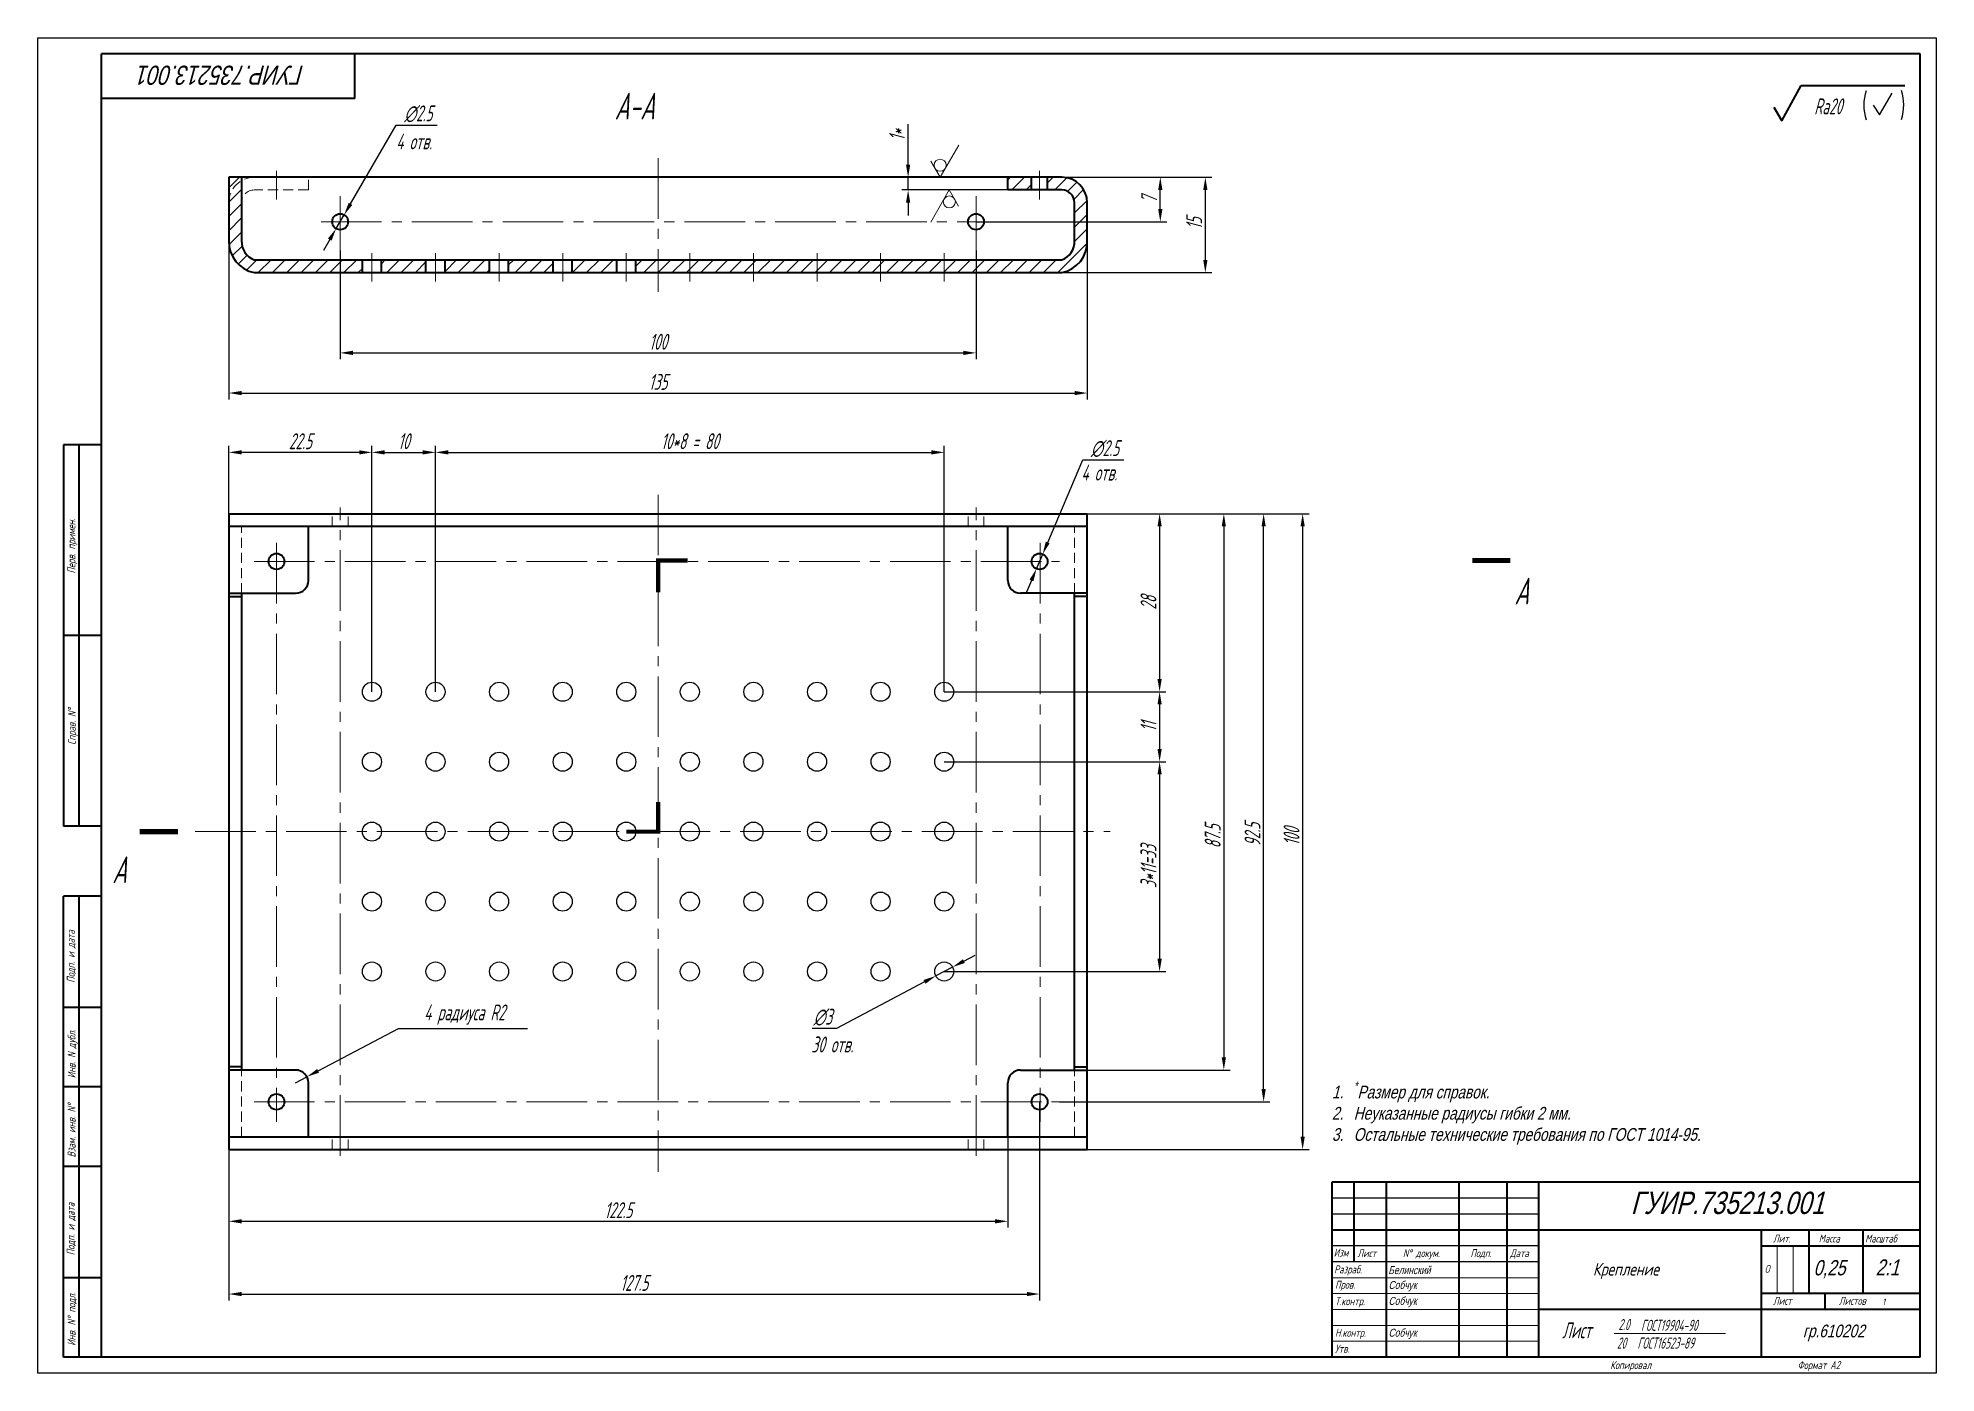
# Model space of a CAD drawing. Header units: millimetres. Extents: x 4478846 to 4492776, y 3796523 to 3799112.
# Drawn here: x 4490156 to 4490753, y 3796523 to 3796943 of the extents above; entities that cross this region are included whole.
import ezdxf

# ---------------------------------------------------------------- set-up
doc = ezdxf.new("R2010")
doc.units = ezdxf.units.MM
doc.linetypes.add('CENTER2', pattern=[28.575, 19.05, -3.175, 3.175, -3.175])
doc.linetypes.add('HIDDEN2', pattern=[4.7625, 3.175, -1.5875])
doc.layers.get('0').update_dxf_attribs({"lineweight": 25})
doc.layers.get('Defpoints').update_dxf_attribs({"color": 5})
for name, color, linetype, lineweight in [('1', 1, 'Continuous', 40), ('2', 3, 'CENTER2', 20), ('3', 2, 'HIDDEN2', 20), ('dim', 7, 'Continuous', 20), ('Основная', 7, 'Continuous', 40), ('тонкая', 7, 'Continuous', 13)]:
    doc.layers.add(name, color=color, linetype=linetype, lineweight=lineweight)
for name, color, linetype in [('KONTUR', 7, 'Continuous'), ('MultiLayer', 9, 'Continuous'), ('Title', 7, 'Continuous'), ('Текст', 4, 'Continuous')]:
    doc.layers.add(name, color=color, linetype=linetype)
doc.styles.add('35', font='gostw.shx', dxfattribs={"width": 0.65, "oblique": 15, "height": 3.5})
doc.styles.add('5', font='gostw.shx', dxfattribs={"width": 0.75, "oblique": 15, "height": 5})
doc.styles.add('7', font='gostw.shx', dxfattribs={"width": 0.75, "oblique": 15, "height": 7})
doc.styles.add('ESKD', font='standarteskd.shx', dxfattribs={"width": 0.8, "oblique": 15})
doc.styles.add('SAS5', font='gostw.shx', dxfattribs={"width": 0.75, "oblique": 15, "height": 5})
doc.styles.add('стиль1', font='romans.shx', dxfattribs={"width": 0.75, "oblique": 15, "height": 3.5})
doc.dimstyles.new('BUT$0', dxfattribs={"dimtxt": 3.5, "dimasz": 4, "dimexe": 2, "dimexo": 0, "dimgap": 1, "dimtad": 1, "dimdec": 4, "dimzin": 9, "dimdsep": 46, "dimtxsty": '35', "dimcen": 0, "dimclrd": 256, "dimclre": 256, "dimclrt": 256, "dimadec": 0, "dimazin": 0, "dimtfac": 0.7, "dimtdec": 4, "dimtmove": 0, "dimatfit": 0, "dimfxl": 1, "dimtolj": 1, "dimtzin": 9, "dimarcsym": 0})
doc.dimstyles.new('BUT$3', dxfattribs={"dimtxt": 3.5, "dimasz": 4, "dimexe": 2, "dimexo": 0, "dimgap": 1, "dimtad": 1, "dimtoh": 1, "dimdec": 4, "dimzin": 9, "dimdsep": 46, "dimtxsty": '35', "dimcen": 0, "dimclrd": 256, "dimclre": 256, "dimclrt": 256, "dimadec": 0, "dimazin": 0, "dimtfac": 0.7, "dimtdec": 4, "dimtmove": 0, "dimatfit": 0, "dimfxl": 1, "dimtolj": 1, "dimtzin": 9, "dimarcsym": 0})
doc.dimstyles.new('BUT$4', dxfattribs={"dimtxt": 3.5, "dimasz": 4, "dimexe": 2, "dimexo": 0, "dimgap": 1, "dimtad": 1, "dimtih": 1, "dimtoh": 1, "dimdec": 4, "dimzin": 9, "dimdsep": 46, "dimtxsty": '35', "dimcen": 0, "dimclrd": 256, "dimclre": 256, "dimclrt": 256, "dimadec": 0, "dimazin": 0, "dimtfac": 0.7, "dimtdec": 4, "dimtmove": 0, "dimatfit": 3, "dimfxl": 1, "dimtolj": 1, "dimtzin": 9, "dimarcsym": 0})

msp = doc.modelspace()

# ---------------------------------------------------------------- texts
at = {"style": '5', "oblique": 15, "width": 0.75}
for s, p in [('4 отв.', (4490268.42228, 3796907.81706)), ('4 отв.', (4490483.91846, 3796803.6342)), ('30 отв.', (4490398.99413, 3796623.73054))]:
    msp.add_text(s, height=5, dxfattribs=at).set_placement(p)
at = {"insert": (4490718.80077, 3796921.35213), "char_height": 5, "attachment_point": 5, "style": '5'}
msp.add_mtext('Ra20', dxfattribs=at)
at = {"attachment_point": 1, "style": 'ESKD'}
for s, width, insert, char_height in [('Белинский', 29.917041, (4490580.46785, 3796556.49927), 2.5), ('0,25\\P ', 101.2474268, (4490714.23053, 3796558.40557), 4.8), ('2:1 ', 101.2474268, (4490733.73963, 3796558.61845), 5), ('Собчук', 29.917041, (4490580.53574, 3796551.81776), 2.5), ('Собчук', 29.917041, (4490580.53574, 3796546.81776), 2.5), ('гр.610202', 28.8781576, (4490710.86464, 3796538.10714), 4), ('Собчук', 29.917041, (4490580.53574, 3796536.81776), 2.5)]:
    msp.add_mtext_dynamic_manual_height_columns(s, width=width, gutter_width=20, heights=[0], dxfattribs=dict(at, insert=insert, char_height=char_height))
at = {"layer": '1', "style": '7', "oblique": 15, "width": 0.75}
for s, p in [('A-A', (4490337.12832, 3796917.23042)), ('А', (4490620.12426, 3796764.66357)), ('А', (4490179.11228, 3796677.00209))]:
    msp.add_text(s, height=8.4, dxfattribs=at).set_placement(p)
at = {"layer": 'MultiLayer', "lineweight": -2, "insert": (4490558.74925, 3796614.61798), "char_height": 4, "attachment_point": 1, "style": 'ESKD'}
msp.add_mtext_dynamic_manual_height_columns('\\A1;\\pxi-1.7082,l2.7082,t2.7082;1.^I{\\H0.7x;\\S*^ ;}Размер для справок.\\P2.^IНеуказанные радиусы гибки 2 мм.\\P{\\A0;3.^IОстальные технические требования по ГОСТ 1014-95.}', width=187.5961338, gutter_width=50, heights=[52], dxfattribs=at)
at = {"layer": 'Title', "insert": (4490213.48278, 3796931.18419), "char_height": 6, "attachment_point": 5, "rotation": 180, "style": 'ESKD'}
msp.add_mtext_dynamic_manual_height_columns('\\pxt14;ГУИР.735213.001 ', width=101.2474268, gutter_width=20, heights=[0], dxfattribs=at)
at = {"layer": 'Title', "insert": (4490687.15829, 3796576.36668), "char_height": 7, "attachment_point": 5, "style": 'ESKD'}
msp.add_mtext_dynamic_manual_height_columns('ГУИР.735213.001 ', width=101.2474268, gutter_width=20, heights=[0], dxfattribs=at)
at = {"layer": 'Текст', "style": 'стиль1', "oblique": 15, "width": 0.75}
for s, p in [('Перв. примен.', (4490167.50216, 3796774.38578)), ('Справ. N%%d', (4490167.65723, 3796720.5007)), ('Подп. и дата', (4490167.32301, 3796645.64366)), ('Инв. N дубл.', (4490167.56764, 3796615.61877)), ('Взам. инв. N%%d', (4490167.56764, 3796590.6915)), ('Подп. и дата', (4490167.27279, 3796559.90693)), ('Инв. N%%d подл.', (4490167.56764, 3796531.44071))]:
    msp.add_text(s, height=2.5, rotation=90, dxfattribs=at).set_placement(p)
for s, height, p in [('Изм', 2.5, (4490563.29437, 3796559.4854)), ('Лист', 2.5, (4490570.77014, 3796559.33509)), ('N%%d докум. ', 2.5, (4490585.05381, 3796559.33509)), ('Подп.', 2.5, (4490606.30631, 3796559.33509)), ('Дата', 2.5, (4490618.75742, 3796559.33509)), ('Лит.', 2.5, (4490701.46722, 3796563.93847)), ('Масса', 2.5, (4490715.84172, 3796563.93847)), ('Масштаб', 2.5, (4490730.43393, 3796563.93847)), ('Разраб.', 2.5, (4490563.41054, 3796554.23446)), ('Крепление', 4, (4490644.83737, 3796553.54282)), ('Пров.', 2.5, (4490563.71144, 3796549.40235)), ('Т.контр.', 2.5, (4490563.71144, 3796544.20744)), ('Лист', 2.5, (4490701.46722, 3796544.32459)), ('Листов', 2.5, (4490722.19163, 3796544.32459)), ('1', 2, (4490735.83969, 3796544.28902)), ('Н.контр.', 2.5, (4490563.71144, 3796534.28522)), ('Утв.', 2.5, (4490563.71144, 3796529.2656)), ('Копировал', 2.5, (4490650.28478, 3796524.12328)), ('Формат А2', 2.5, (4490709.21335, 3796524.12328))]:
    msp.add_text(s, height=height, dxfattribs=at).set_placement(p)
at = {"layer": 'Текст', "color": 7, "style": 'стиль1', "oblique": 15, "width": 0.75}
msp.add_text('О', height=2.5, dxfattribs=at).set_placement((4490698.87215, 3796554.39629))

# ---------------------------------------------------------------- blocks, each defined once
blk = doc.blocks.new('*D229')
at = {"layer": 'Defpoints', "color": 0, "transparency": 16777216}
for p in [(4490477.79, 3796899.05), (4490477.79, 3796869.05), (4490522.92, 3796869.05)]:
    blk.add_point(p, dxfattribs=at)
at = {"layer": 'dim', "lineweight": -2, "transparency": 16777216}
for p, q in [((4490477.79, 3796899.05), (4490524.92, 3796899.05)), ((4490522.92, 3796895.05), (4490522.92, 3796873.05)), ((4490477.79, 3796869.05), (4490524.92, 3796869.05))]:
    blk.add_line(p, q, dxfattribs=at)
at = {"layer": 'dim', "transparency": 16777216}
for points in [[(4490522.26, 3796895.05), (4490523.59, 3796895.05), (4490522.92, 3796899.05)], [(4490522.26, 3796873.05), (4490523.59, 3796873.05), (4490522.92, 3796869.05)]]:
    blk.add_solid(points, dxfattribs=at)
at = {"layer": 'dim', "transparency": 16777216, "insert": (4490519.42, 3796884.55), "char_height": 5, "attachment_point": 5, "rotation": 90, "style": '5'}
blk.add_mtext('\\A1;15', dxfattribs=at)
blk = doc.blocks.new('*D230')
at = {"layer": 'Defpoints', "color": 0, "transparency": 16777216}
for p in [(4490215.79, 3796879.05), (4490485.79, 3796879.05), (4490485.79, 3796831.17)]:
    blk.add_point(p, dxfattribs=at)
at = {"layer": 'dim', "lineweight": -2, "transparency": 16777216}
for p, q in [((4490215.79, 3796879.05), (4490215.79, 3796829.17)), ((4490485.79, 3796879.05), (4490485.79, 3796829.17)), ((4490219.79, 3796831.17), (4490481.79, 3796831.17))]:
    blk.add_line(p, q, dxfattribs=at)
at = {"layer": 'dim', "transparency": 16777216}
for points in [[(4490219.79, 3796831.83), (4490219.79, 3796830.5), (4490215.79, 3796831.17)], [(4490481.79, 3796831.83), (4490481.79, 3796830.5), (4490485.79, 3796831.17)]]:
    blk.add_solid(points, dxfattribs=at)
at = {"layer": 'dim', "transparency": 16777216, "insert": (4490350.79, 3796834.67), "char_height": 5, "attachment_point": 5, "style": '5'}
blk.add_mtext('\\A1;135', dxfattribs=at)
blk = doc.blocks.new('*D231')
at = {"layer": 'Defpoints', "color": 0, "transparency": 16777216}
for p in [(4490250.79, 3796876.05), (4490450.79, 3796876.05), (4490450.79, 3796843.8)]:
    blk.add_point(p, dxfattribs=at)
at = {"layer": 'dim', "lineweight": -2, "transparency": 16777216}
for p, q in [((4490250.79, 3796876.05), (4490250.79, 3796841.8)), ((4490450.79, 3796876.05), (4490450.79, 3796841.8)), ((4490254.79, 3796843.8), (4490446.79, 3796843.8))]:
    blk.add_line(p, q, dxfattribs=at)
at = {"layer": 'dim', "transparency": 16777216}
for points in [[(4490254.79, 3796844.47), (4490254.79, 3796843.13), (4490250.79, 3796843.8)], [(4490446.79, 3796844.47), (4490446.79, 3796843.13), (4490450.79, 3796843.8)]]:
    blk.add_solid(points, dxfattribs=at)
at = {"layer": 'dim', "transparency": 16777216, "insert": (4490350.79, 3796847.3), "char_height": 5, "attachment_point": 5, "style": '5'}
blk.add_mtext('\\A1;100', dxfattribs=at)
blk = doc.blocks.new('*D232')
at = {"layer": 'Defpoints', "color": 0, "transparency": 16777216}
for p in [(4490485.79, 3796899.05), (4490508.76, 3796899.05), (4490450.79, 3796885.05)]:
    blk.add_point(p, dxfattribs=at)
at = {"layer": 'dim', "lineweight": -2, "transparency": 16777216}
for p, q in [((4490485.79, 3796899.05), (4490510.76, 3796899.05)), ((4490508.76, 3796889.05), (4490508.76, 3796895.05)), ((4490450.79, 3796885.05), (4490510.76, 3796885.05))]:
    blk.add_line(p, q, dxfattribs=at)
at = {"layer": 'dim', "transparency": 16777216}
for points in [[(4490508.09, 3796895.05), (4490509.43, 3796895.05), (4490508.76, 3796899.05)], [(4490508.09, 3796889.05), (4490509.43, 3796889.05), (4490508.76, 3796885.05)]]:
    blk.add_solid(points, dxfattribs=at)
at = {"layer": 'dim', "transparency": 16777216, "insert": (4490505.26, 3796892.05), "char_height": 5, "attachment_point": 5, "rotation": 90, "style": '5'}
blk.add_mtext('\\A1;7', dxfattribs=at)
blk = doc.blocks.new('*D233')
at = {"layer": 'Defpoints', "color": 0, "transparency": 16777216}
for p in [(4490485.79, 3796793.19), (4490541.26, 3796793.19), (4490477.07, 3796608.19)]:
    blk.add_point(p, dxfattribs=at)
at = {"layer": 'dim', "lineweight": -2, "transparency": 16777216}
for p, q in [((4490485.79, 3796793.19), (4490543.26, 3796793.19)), ((4490541.26, 3796612.19), (4490541.26, 3796789.19)), ((4490477.07, 3796608.19), (4490543.26, 3796608.19))]:
    blk.add_line(p, q, dxfattribs=at)
at = {"layer": 'dim', "transparency": 16777216}
for points in [[(4490540.59, 3796789.19), (4490541.93, 3796789.19), (4490541.26, 3796793.19)], [(4490540.59, 3796612.19), (4490541.93, 3796612.19), (4490541.26, 3796608.19)]]:
    blk.add_solid(points, dxfattribs=at)
at = {"layer": 'dim', "transparency": 16777216, "insert": (4490537.76, 3796692.26), "char_height": 5, "attachment_point": 5, "rotation": 90, "style": '5'}
blk.add_mtext('\\A1;92.5', dxfattribs=at)
blk = doc.blocks.new('Лист0_5_3')
at = {"ltscale": 5}
blk.add_line((21.76, 7.48), (56.73, 7.48), dxfattribs=at)
at = {"ltscale": 5, "oblique": 15, "width": 0.75}
for s, height, style, p in [('Лист', 5, 'SAS5', (5.44, 5.94)), ('        ГОСТ16523-89', 3.5, 'SAS5', (18.3, 2.68)), ('   ГОСТ19904-90', 3.5, '35', (26.15, 8.26))]:
    blk.add_text(s, height=height, dxfattribs=dict(at, style=style)).set_placement(p)
at = {"ltscale": 5, "style": '35', "oblique": 15, "width": 0.75}
for tag, p in [('1,0', (23.09, 8.49)), ('20', (22.62, 2.68))]:
    blk.add_attdef(tag, p, '', height=3.5, dxfattribs=at)
blk = doc.blocks.new('*D247')
at = {"layer": 'Defpoints', "color": 0, "transparency": 16777216}
for p in [(4490485.79, 3796793.19), (4490485.79, 3796593.19), (4490553.53, 3796593.19)]:
    blk.add_point(p, dxfattribs=at)
at = {"layer": 'dim', "lineweight": -2, "transparency": 16777216}
for p, q in [((4490485.79, 3796793.19), (4490555.53, 3796793.19)), ((4490553.53, 3796789.19), (4490553.53, 3796597.19)), ((4490485.79, 3796593.19), (4490555.53, 3796593.19))]:
    blk.add_line(p, q, dxfattribs=at)
at = {"layer": 'dim', "transparency": 16777216}
for points in [[(4490552.87, 3796789.19), (4490554.2, 3796789.19), (4490553.53, 3796793.19)], [(4490552.87, 3796597.19), (4490554.2, 3796597.19), (4490553.53, 3796593.19)]]:
    blk.add_solid(points, dxfattribs=at)
at = {"layer": 'dim', "transparency": 16777216, "insert": (4490550.03, 3796691.65), "char_height": 5, "attachment_point": 5, "rotation": 90, "style": '5'}
blk.add_mtext('\\A1;100', dxfattribs=at)
blk = doc.blocks.new('*D248')
at = {"layer": 'Defpoints', "color": 0, "transparency": 16777216}
for p in [(4490215.79, 3796597.19), (4490460.79, 3796597.19), (4490460.79, 3796570.61)]:
    blk.add_point(p, dxfattribs=at)
at = {"layer": 'dim', "lineweight": -2, "transparency": 16777216}
for p, q in [((4490215.79, 3796597.19), (4490215.79, 3796568.61)), ((4490460.79, 3796597.19), (4490460.79, 3796568.61)), ((4490219.79, 3796570.61), (4490456.79, 3796570.61))]:
    blk.add_line(p, q, dxfattribs=at)
at = {"layer": 'dim', "transparency": 16777216}
for points in [[(4490219.79, 3796571.28), (4490219.79, 3796569.94), (4490215.79, 3796570.61)], [(4490456.79, 3796571.28), (4490456.79, 3796569.94), (4490460.79, 3796570.61)]]:
    blk.add_solid(points, dxfattribs=at)
at = {"layer": 'dim', "transparency": 16777216, "insert": (4490338.29, 3796574.11), "char_height": 5, "attachment_point": 5, "style": '5'}
blk.add_mtext('\\A1;122.5', dxfattribs=at)
blk = doc.blocks.new('*D234')
at = {"layer": 'Defpoints', "color": 0, "transparency": 16777216}
for p in [(4490485.79, 3796793.19), (4490485.79, 3796618.19), (4490528.74, 3796618.19)]:
    blk.add_point(p, dxfattribs=at)
at = {"layer": 'dim', "lineweight": -2, "transparency": 16777216}
for p, q in [((4490485.79, 3796793.19), (4490530.74, 3796793.19)), ((4490528.74, 3796789.19), (4490528.74, 3796622.19)), ((4490485.79, 3796618.19), (4490530.74, 3796618.19))]:
    blk.add_line(p, q, dxfattribs=at)
at = {"layer": 'dim', "transparency": 16777216}
for points in [[(4490528.07, 3796789.19), (4490529.4, 3796789.19), (4490528.74, 3796793.19)], [(4490528.07, 3796622.19), (4490529.4, 3796622.19), (4490528.74, 3796618.19)]]:
    blk.add_solid(points, dxfattribs=at)
at = {"layer": 'dim', "transparency": 16777216, "insert": (4490525.24, 3796691.67), "char_height": 5, "attachment_point": 5, "rotation": 90, "style": '5'}
blk.add_mtext('\\A1;87.5', dxfattribs=at)
blk = doc.blocks.new('*D246')
at = {"layer": 'Defpoints', "color": 0, "transparency": 16777216}
for p in [(4490471.77, 3796780.49), (4490469.81, 3796775.89)]:
    blk.add_point(p, dxfattribs=at)
at = {"layer": 'dim', "lineweight": -2, "transparency": 16777216}
for p, q in [((4490473.34, 3796784.17), (4490484.41, 3796810.18)), ((4490484.41, 3796810.18), (4490497.29, 3796810.18)), ((4490469.81, 3796775.89), (4490471.77, 3796780.49)), ((4490468.24, 3796772.21), (4490466.68, 3796768.53))]:
    blk.add_line(p, q, dxfattribs=at)
at = {"layer": 'dim', "transparency": 16777216}
for points in [[(4490472.72, 3796784.43), (4490473.95, 3796783.91), (4490471.77, 3796780.49)], [(4490467.63, 3796772.47), (4490468.86, 3796771.95), (4490469.81, 3796775.89)]]:
    blk.add_solid(points, dxfattribs=at)
at = {"layer": 'dim', "transparency": 16777216, "insert": (4490491.35, 3796813.68), "char_height": 5, "attachment_point": 5, "style": '5'}
blk.add_mtext('\\A1;∅2.5', dxfattribs=at)
blk = doc.blocks.new('*D228')
at = {"layer": 'Defpoints', "color": 0, "transparency": 16777216}
for p in [(4490240.32, 3796616.06), (4490236.79, 3796614.19)]:
    blk.add_point(p, dxfattribs=at)
at = {"layer": 'dim', "lineweight": -2, "transparency": 16777216}
for p, q in [((4490243.86, 3796617.93), (4490269.11, 3796631.31)), ((4490269.11, 3796631.31), (4490309.68, 3796631.31)), ((4490236.79, 3796614.19), (4490240.32, 3796616.06))]:
    blk.add_line(p, q, dxfattribs=at)
blk.add_arc((4490236.79, 3796614.19), 4, 0, 56.55608, dxfattribs=at)
at = {"layer": 'dim', "transparency": 16777216}
blk.add_solid([(4490243.55, 3796618.52), (4490244.17, 3796617.35), (4490240.32, 3796616.06)], dxfattribs=at)
at = {"layer": 'dim', "transparency": 16777216, "insert": (4490289.89, 3796635.64), "char_height": 5, "attachment_point": 5, "style": '5'}
blk.add_mtext('\\A1;4 радиуса R2', dxfattribs=at)
blk = doc.blocks.new('*D237')
at = {"layer": 'Defpoints', "color": 0, "transparency": 16777216}
for p in [(4490464.79, 3796899.05), (4490429.44, 3796895.05), (4490464.79, 3796895.05)]:
    blk.add_point(p, dxfattribs=at)
at = {"layer": 'dim', "lineweight": -2, "transparency": 16777216}
for p, q in [((4490429.44, 3796903.05), (4490429.44, 3796915.8)), ((4490464.79, 3796899.05), (4490427.44, 3796899.05)), ((4490429.44, 3796895.05), (4490429.44, 3796899.05)), ((4490464.79, 3796895.05), (4490427.44, 3796895.05)), ((4490429.44, 3796891.05), (4490429.44, 3796887.05))]:
    blk.add_line(p, q, dxfattribs=at)
at = {"layer": 'dim', "transparency": 16777216}
for points in [[(4490428.77, 3796903.05), (4490430.1, 3796903.05), (4490429.44, 3796899.05)], [(4490428.77, 3796891.05), (4490430.1, 3796891.05), (4490429.44, 3796895.05)]]:
    blk.add_solid(points, dxfattribs=at)
at = {"layer": 'dim', "transparency": 16777216, "insert": (4490425.94, 3796912.35), "char_height": 5, "attachment_point": 5, "rotation": 90, "style": '5'}
blk.add_mtext('\\A1;1*', dxfattribs=at)
blk = doc.blocks.new('sh2')
at = {"linetype": 'Continuous'}
for q in [(3.23, 5.6), (-1.62, 2.81)]:
    blk.add_line((0, 0), q, dxfattribs=at)
blk.add_circle((0, 2.1), 1.05, dxfattribs=at)
blk = doc.blocks.new('*D252')
at = {"layer": 'Defpoints', "color": 0, "transparency": 16777216}
for p in [(4490215.79, 3796812.51), (4490215.79, 3796793.19), (4490260.79, 3796737.19)]:
    blk.add_point(p, dxfattribs=at)
at = {"layer": 'dim', "lineweight": -2, "transparency": 16777216}
for p, q in [((4490215.79, 3796793.19), (4490215.79, 3796814.51)), ((4490260.79, 3796737.19), (4490260.79, 3796814.51)), ((4490256.79, 3796812.51), (4490219.79, 3796812.51))]:
    blk.add_line(p, q, dxfattribs=at)
at = {"layer": 'dim', "transparency": 16777216}
for points in [[(4490219.79, 3796813.17), (4490219.79, 3796811.84), (4490215.79, 3796812.51)], [(4490256.79, 3796813.17), (4490256.79, 3796811.84), (4490260.79, 3796812.51)]]:
    blk.add_solid(points, dxfattribs=at)
at = {"layer": 'dim', "transparency": 16777216, "insert": (4490238.29, 3796816.01), "char_height": 5, "attachment_point": 5, "style": '5'}
blk.add_mtext('\\A1;22.5', dxfattribs=at)
blk = doc.blocks.new('*D253')
at = {"layer": 'Defpoints', "color": 0, "transparency": 16777216}
for p in [(4490280.79, 3796812.51), (4490260.79, 3796737.19), (4490280.79, 3796737.19)]:
    blk.add_point(p, dxfattribs=at)
at = {"layer": 'dim', "lineweight": -2, "transparency": 16777216}
for p, q in [((4490260.79, 3796737.19), (4490260.79, 3796814.51)), ((4490280.79, 3796737.19), (4490280.79, 3796814.51)), ((4490264.79, 3796812.51), (4490276.79, 3796812.51))]:
    blk.add_line(p, q, dxfattribs=at)
at = {"layer": 'dim', "transparency": 16777216}
for points in [[(4490264.79, 3796813.17), (4490264.79, 3796811.84), (4490260.79, 3796812.51)], [(4490276.79, 3796813.17), (4490276.79, 3796811.84), (4490280.79, 3796812.51)]]:
    blk.add_solid(points, dxfattribs=at)
at = {"layer": 'dim', "transparency": 16777216, "insert": (4490270.79, 3796816.01), "char_height": 5, "attachment_point": 5, "style": '5'}
blk.add_mtext('\\A1;10', dxfattribs=at)
blk = doc.blocks.new('*D254')
at = {"layer": 'Defpoints', "color": 0, "transparency": 16777216}
for p in [(4490440.79, 3796812.51), (4490280.79, 3796737.19), (4490440.79, 3796737.19)]:
    blk.add_point(p, dxfattribs=at)
at = {"layer": 'dim', "lineweight": -2, "transparency": 16777216}
for p, q in [((4490280.79, 3796737.19), (4490280.79, 3796814.51)), ((4490440.79, 3796737.19), (4490440.79, 3796814.51)), ((4490284.79, 3796812.51), (4490436.79, 3796812.51))]:
    blk.add_line(p, q, dxfattribs=at)
at = {"layer": 'dim', "transparency": 16777216}
for points in [[(4490284.79, 3796813.17), (4490284.79, 3796811.84), (4490280.79, 3796812.51)], [(4490436.79, 3796813.17), (4490436.79, 3796811.84), (4490440.79, 3796812.51)]]:
    blk.add_solid(points, dxfattribs=at)
at = {"layer": 'dim', "transparency": 16777216, "insert": (4490360.79, 3796816.01), "char_height": 5, "attachment_point": 5, "style": '5'}
blk.add_mtext('\\A1;10*8 = 80', dxfattribs=at)
blk = doc.blocks.new('*D238')
at = {"layer": 'Defpoints', "color": 0, "transparency": 16777216}
for p in [(4490440.79, 3796793.19), (4490440.79, 3796737.19), (4490508.54, 3796737.19)]:
    blk.add_point(p, dxfattribs=at)
at = {"layer": 'dim', "lineweight": -2, "transparency": 16777216}
for p, q in [((4490440.79, 3796793.19), (4490510.54, 3796793.19)), ((4490508.54, 3796789.19), (4490508.54, 3796741.19)), ((4490440.79, 3796737.19), (4490510.54, 3796737.19))]:
    blk.add_line(p, q, dxfattribs=at)
at = {"layer": 'dim', "transparency": 16777216}
for points in [[(4490507.87, 3796789.19), (4490509.21, 3796789.19), (4490508.54, 3796793.19)], [(4490507.87, 3796741.19), (4490509.21, 3796741.19), (4490508.54, 3796737.19)]]:
    blk.add_solid(points, dxfattribs=at)
at = {"layer": 'dim', "transparency": 16777216, "insert": (4490505.04, 3796765.19), "char_height": 5, "attachment_point": 5, "rotation": 90, "style": '5'}
blk.add_mtext('\\A1;28', dxfattribs=at)
blk = doc.blocks.new('*D255')
at = {"layer": 'Defpoints', "color": 0, "transparency": 16777216}
for p in [(4490440.79, 3796737.19), (4490440.79, 3796715.19), (4490508.54, 3796715.19)]:
    blk.add_point(p, dxfattribs=at)
at = {"layer": 'dim', "lineweight": -2, "transparency": 16777216}
for p, q in [((4490440.79, 3796737.19), (4490510.54, 3796737.19)), ((4490508.54, 3796733.19), (4490508.54, 3796719.19)), ((4490440.79, 3796715.19), (4490510.54, 3796715.19))]:
    blk.add_line(p, q, dxfattribs=at)
at = {"layer": 'dim', "transparency": 16777216}
for points in [[(4490507.87, 3796733.19), (4490509.21, 3796733.19), (4490508.54, 3796737.19)], [(4490507.87, 3796719.19), (4490509.21, 3796719.19), (4490508.54, 3796715.19)]]:
    blk.add_solid(points, dxfattribs=at)
at = {"layer": 'dim', "transparency": 16777216, "insert": (4490505.04, 3796726.19), "char_height": 5, "attachment_point": 5, "rotation": 90, "style": '5'}
blk.add_mtext('\\A1;11', dxfattribs=at)
blk = doc.blocks.new('*D256')
at = {"layer": 'Defpoints', "color": 0, "transparency": 16777216}
for p in [(4490440.79, 3796715.19), (4490440.79, 3796649.19), (4490508.54, 3796649.19)]:
    blk.add_point(p, dxfattribs=at)
at = {"layer": 'dim', "lineweight": -2, "transparency": 16777216}
for p, q in [((4490440.79, 3796715.19), (4490510.54, 3796715.19)), ((4490508.54, 3796711.19), (4490508.54, 3796653.19)), ((4490440.79, 3796649.19), (4490510.54, 3796649.19))]:
    blk.add_line(p, q, dxfattribs=at)
at = {"layer": 'dim', "transparency": 16777216}
for points in [[(4490507.87, 3796711.19), (4490509.21, 3796711.19), (4490508.54, 3796715.19)], [(4490507.87, 3796653.19), (4490509.21, 3796653.19), (4490508.54, 3796649.19)]]:
    blk.add_solid(points, dxfattribs=at)
at = {"layer": 'dim', "transparency": 16777216, "insert": (4490505.04, 3796682.19), "char_height": 5, "attachment_point": 5, "rotation": 90, "style": '5'}
blk.add_mtext('\\A1;3*11=33', dxfattribs=at)
blk = doc.blocks.new('*D257')
at = {"layer": 'Defpoints', "color": 0, "transparency": 16777216}
for p in [(4490470.79, 3796608.19), (4490215.79, 3796600.96), (4490470.79, 3796547.73)]:
    blk.add_point(p, dxfattribs=at)
at = {"layer": 'dim', "lineweight": -2, "transparency": 16777216}
for p, q in [((4490470.79, 3796608.19), (4490470.79, 3796545.73)), ((4490215.79, 3796600.96), (4490215.79, 3796545.73)), ((4490219.79, 3796547.73), (4490466.79, 3796547.73))]:
    blk.add_line(p, q, dxfattribs=at)
at = {"layer": 'dim', "transparency": 16777216}
for points in [[(4490219.79, 3796548.4), (4490219.79, 3796547.07), (4490215.79, 3796547.73)], [(4490466.79, 3796548.4), (4490466.79, 3796547.07), (4490470.79, 3796547.73)]]:
    blk.add_solid(points, dxfattribs=at)
at = {"layer": 'dim', "transparency": 16777216, "insert": (4490343.29, 3796551.23), "char_height": 5, "attachment_point": 5, "style": '5'}
blk.add_mtext('\\A1;127.5', dxfattribs=at)
blk = doc.blocks.new('*D258')
at = {"layer": 'Defpoints', "color": 0, "transparency": 16777216}
for p in [(4490438.14, 3796647.79), (4490443.44, 3796650.59)]:
    blk.add_point(p, dxfattribs=at)
at = {"layer": 'dim', "lineweight": -2, "transparency": 16777216}
for p, q in [((4490446.98, 3796652.46), (4490450.52, 3796654.33)), ((4490434.6, 3796645.92), (4490406.95, 3796631.31)), ((4490443.44, 3796650.59), (4490438.14, 3796647.79)), ((4490406.95, 3796631.31), (4490399.25, 3796631.31))]:
    blk.add_line(p, q, dxfattribs=at)
at = {"layer": 'dim', "transparency": 16777216}
for points in [[(4490446.67, 3796653.05), (4490447.29, 3796651.87), (4490443.44, 3796650.59)], [(4490434.29, 3796646.51), (4490434.91, 3796645.33), (4490438.14, 3796647.79)]]:
    blk.add_solid(points, dxfattribs=at)
at = {"layer": 'dim', "transparency": 16777216, "insert": (4490402.6, 3796634.81), "char_height": 5, "attachment_point": 5, "style": '5'}
blk.add_mtext('\\A1;∅3', dxfattribs=at)
blk = doc.blocks.new('*D260')
at = {"layer": 'Defpoints', "color": 0, "transparency": 16777216}
for p in [(4490252.04, 3796887.22), (4490249.53, 3796882.89)]:
    blk.add_point(p, dxfattribs=at)
at = {"layer": 'dim', "lineweight": -2, "transparency": 16777216}
for p, q in [((4490254.05, 3796890.68), (4490268.45, 3796915.49)), ((4490268.45, 3796915.49), (4490281.33, 3796915.49)), ((4490249.53, 3796882.89), (4490252.04, 3796887.22)), ((4490247.53, 3796879.43), (4490245.52, 3796875.97))]:
    blk.add_line(p, q, dxfattribs=at)
at = {"layer": 'dim', "transparency": 16777216}
for points in [[(4490253.48, 3796891.01), (4490254.63, 3796890.34), (4490252.04, 3796887.22)], [(4490246.95, 3796879.77), (4490248.1, 3796879.1), (4490249.53, 3796882.89)]]:
    blk.add_solid(points, dxfattribs=at)
at = {"layer": 'dim', "transparency": 16777216, "insert": (4490275.39, 3796918.99), "char_height": 5, "attachment_point": 5, "style": '5'}
blk.add_mtext('\\A1;∅2.5', dxfattribs=at)

# ---------------------------------------------------------------- dimensions: what is measured, and where the dimension line sits
at = {"layer": 'dim'}
for p1, p2, picture, middle in [((4490249.53491, 3796882.89117), (4490252.04437, 3796887.21582), '*D260', (4490275.39072, 3796915.49335)), ((4490469.8104, 3796775.8899), (4490471.76888, 3796780.49037), '*D246', (4490491.34789, 3796810.18481)), ((4490443.44215, 3796650.59163), (4490438.13713, 3796647.78864), '*D258', (4490402.59784, 3796631.30851))]:
    dim = msp.add_diameter_dim_2p(p1=p1, p2=p2, dimstyle='BUT$3', override={"dimlfac": 0.5, "dimtxsty": '5'}, dxfattribs=at)
    dim.commit()
    dim.dimension.update_dxf_attribs({"geometry": picture, "text_midpoint": middle, "dimtype": 163})
dim = msp.add_linear_dim(base=(4490429.43662, 3796895.0535), p1=(4490464.78964, 3796899.0535), p2=(4490464.78964, 3796895.0535), angle=270, text='1*', dimstyle='BUT$0', override={"dimlfac": 0.5, "dimtxsty": '5'}, dxfattribs=at)
dim.commit()
dim.dimension.update_dxf_attribs({"geometry": '*D237', "text_midpoint": (4490429.43662, 3796912.34969), "dimtype": 160})
for base, p1, p2, picture, middle in [((4490508.75887, 3796899.0535), (4490450.78964, 3796885.0535), (4490485.78964, 3796899.0535), '*D232', (4490505.25887, 3796892.0535)), ((4490508.54124, 3796737.19013), (4490440.78964, 3796793.19013), (4490440.78964, 3796737.19013), '*D238', (4490505.04124, 3796765.19013)), ((4490508.54124, 3796715.19013), (4490440.78964, 3796737.19013), (4490440.78964, 3796715.19013), '*D255', (4490505.04124, 3796726.19013))]:
    dim = msp.add_linear_dim(base=base, p1=p1, p2=p2, angle=90, dimstyle='BUT$0', override={"dimlfac": 0.5, "dimtxsty": '5'}, dxfattribs=at)
    dim.commit()
    dim.dimension.update_dxf_attribs({"geometry": picture, "text_midpoint": middle})
for base, p1, p2, picture, middle in [((4490522.92339, 3796869.0535), (4490477.78964, 3796899.0535), (4490477.78964, 3796869.0535), '*D229', (4490522.92339, 3796884.5535)), ((4490541.25981, 3796793.19013), (4490477.06924, 3796608.19013), (4490485.78964, 3796793.19013), '*D233', (4490541.25981, 3796692.26241)), ((4490553.53312, 3796593.19013), (4490485.78964, 3796793.19013), (4490485.78964, 3796593.19013), '*D247', (4490553.53312, 3796691.64719)), ((4490528.73528, 3796618.19013), (4490485.78964, 3796793.19013), (4490485.78964, 3796618.19013), '*D234', (4490528.73528, 3796691.66659))]:
    dim = msp.add_linear_dim(base=base, p1=p1, p2=p2, angle=90, dimstyle='BUT$0', override={"dimlfac": 0.5, "dimtxsty": '5'}, dxfattribs=at)
    dim.commit()
    dim.dimension.update_dxf_attribs({"geometry": picture, "text_midpoint": middle, "dimtype": 160})
for base, p1, p2, picture, middle in [((4490485.78964, 3796831.16542), (4490215.78964, 3796879.0535), (4490485.78964, 3796879.0535), '*D230', (4490350.78964, 3796831.16542)), ((4490450.78964, 3796843.80136), (4490250.78964, 3796876.0535), (4490450.78964, 3796876.0535), '*D231', (4490350.78964, 3796843.80136)), ((4490215.78964, 3796812.50778), (4490260.78964, 3796737.19013), (4490215.78964, 3796793.19013), '*D252', (4490238.28964, 3796812.50778))]:
    dim = msp.add_linear_dim(base=base, p1=p1, p2=p2, dimstyle='BUT$0', override={"dimlfac": 0.5, "dimtxsty": '5'}, dxfattribs=at)
    dim.commit()
    dim.dimension.update_dxf_attribs({"geometry": picture, "text_midpoint": middle, "dimtype": 160})
dim = msp.add_linear_dim(base=(4490440.78964, 3796812.50778), p1=(4490280.78964, 3796737.19013), p2=(4490440.78964, 3796737.19013), text='10*8 = <>', dimstyle='BUT$0', override={"dimlfac": 0.5, "dimtxsty": '5'}, dxfattribs=at)
dim.commit()
dim.dimension.update_dxf_attribs({"geometry": '*D254', "text_midpoint": (4490360.78964, 3796816.00778)})
for base, p1, p2, picture, middle in [((4490280.78964, 3796812.50778), (4490260.78964, 3796737.19013), (4490280.78964, 3796737.19013), '*D253', (4490270.78964, 3796816.00778)), ((4490470.78964, 3796547.73381), (4490215.78964, 3796600.95733), (4490470.78964, 3796608.19013), '*D257', (4490343.28964, 3796551.23381)), ((4490460.78964, 3796570.61008), (4490215.78964, 3796597.19013), (4490460.78964, 3796597.19013), '*D248', (4490338.28964, 3796574.11008))]:
    dim = msp.add_linear_dim(base=base, p1=p1, p2=p2, dimstyle='BUT$0', override={"dimlfac": 0.5, "dimtxsty": '5'}, dxfattribs=at)
    dim.commit()
    dim.dimension.update_dxf_attribs({"geometry": picture, "text_midpoint": middle})
dim = msp.add_linear_dim(base=(4490508.54124, 3796649.19013), p1=(4490440.78964, 3796715.19013), p2=(4490440.78964, 3796649.19013), angle=90, text='3*11=<>', dimstyle='BUT$0', override={"dimlfac": 0.5, "dimtxsty": '5'}, dxfattribs=at)
dim.commit()
dim.dimension.update_dxf_attribs({"geometry": '*D256', "text_midpoint": (4490505.04124, 3796682.19013)})
dim = msp.add_radius_dim(center=(4490236.78964, 3796614.19013), mpoint=(4490240.32444, 3796616.06236), text='4 радиуса <>', dimstyle='BUT$4', override={"dimtih": 0, "dimlfac": 0.5, "dimtxsty": '5', "dimatfit": 0}, dxfattribs=at)
dim.commit()
dim.dimension.update_dxf_attribs({"geometry": '*D228', "text_midpoint": (4490289.89273, 3796631.30851), "dimtype": 164})

# ---------------------------------------------------------------- hatches: boundary and pattern name
h = msp.add_hatch()
h.set_pattern_fill('ANSI31', color=256)
h.set_pattern_definition([(45, (4488634.801, 3796545.0153), (-2.245064, 2.245064), [])])
h.paths.add_polyline_path([(4490219.78964, 3796899.0535), (4490215.78964, 3796899.0535), (4490215.78964, 3796891.0535, -0.267949192), (4490219.78964, 3796897.9817)])
h.paths.add_polyline_path([(4490219.78964, 3796897.9817, 0.267949192), (4490215.78964, 3796891.0535), (4490215.78964, 3796879.0535, 0.365937887), (4490223.78964, 3796869.0535), (4490257.78964, 3796869.0535), (4490257.78964, 3796873.0535), (4490223.78964, 3796873.0535, -0.324935852), (4490219.78964, 3796879.0535)])
h.paths.add_polyline_path([(4490277.78964, 3796873.0535), (4490263.78964, 3796873.0535), (4490263.78964, 3796869.0535), (4490277.78964, 3796869.0535)])
h.paths.add_polyline_path([(4490297.78964, 3796873.0535), (4490283.78964, 3796873.0535), (4490283.78964, 3796869.0535), (4490297.78964, 3796869.0535)])
h.paths.add_polyline_path([(4490317.78964, 3796873.0535), (4490303.78964, 3796873.0535), (4490303.78964, 3796869.0535), (4490317.78964, 3796869.0535)])
h.paths.add_polyline_path([(4490337.78964, 3796873.0535), (4490323.78964, 3796873.0535), (4490323.78964, 3796869.0535), (4490337.78964, 3796869.0535)])
h.paths.add_polyline_path([(4490350.78964, 3796873.0535), (4490343.78964, 3796873.0535), (4490343.78964, 3796869.0535), (4490350.78964, 3796869.0535)])
h.paths.add_polyline_path([(4490360.78964, 3796873.0535), (4490350.78964, 3796873.0535), (4490350.78964, 3796869.0535), (4490360.78964, 3796869.0535)])
h.paths.add_polyline_path([(4490380.78964, 3796873.0535), (4490360.78964, 3796873.0535), (4490360.78964, 3796869.0535), (4490380.78964, 3796869.0535)])
h.paths.add_polyline_path([(4490400.78964, 3796873.0535), (4490380.78964, 3796873.0535), (4490380.78964, 3796869.0535), (4490400.78964, 3796869.0535)])
h.paths.add_polyline_path([(4490420.78964, 3796873.0535), (4490400.78964, 3796873.0535), (4490400.78964, 3796869.0535), (4490420.78964, 3796869.0535)])
h.paths.add_polyline_path([(4490440.78964, 3796873.0535), (4490420.78964, 3796873.0535), (4490420.78964, 3796869.0535), (4490440.78964, 3796869.0535)])
h.paths.add_polyline_path([(4490485.78964, 3796879.0535), (4490485.78964, 3796891.0535, 0.414213562), (4490477.78964, 3796899.0535), (4490473.29186, 3796899.0535), (4490473.29186, 3796895.0535), (4490477.78964, 3796895.0535, -0.414213562), (4490481.78964, 3796891.0535), (4490481.78964, 3796879.0535, -0.324935852), (4490477.78964, 3796873.0535), (4490440.78964, 3796873.0535), (4490440.78964, 3796869.0535), (4490477.78964, 3796869.0535, 0.365937887)])
h.paths.add_polyline_path([(4490468.28742, 3796899.0535), (4490460.78964, 3796899.0535), (4490460.78964, 3796895.0535), (4490468.28742, 3796895.0535)], flags=17)

# ---------------------------------------------------------------- linework, layer by layer
for p, q in [((4490732.94378, 3796921.75234), (4490734.92641, 3796918.69579)), ((4490732.94378, 3796921.75234), (4490734.92641, 3796918.69579)), ((4490734.92641, 3796918.69579), (4490739.00238, 3796925.5125)), ((4490734.92641, 3796918.69579), (4490739.00238, 3796925.5125)), ((4490627.74925, 3796577.87328), (4490562.74925, 3796577.87328)), ((4490627.74925, 3796572.87328), (4490562.74925, 3796572.87328)), ((4490627.74925, 3796562.87328), (4490562.74925, 3796562.87328)), ((4490627.74925, 3796557.87328), (4490562.74925, 3796557.87328)), ((4490697.74925, 3796527.87328), (4490697.74925, 3796527.87328))]:
    msp.add_line(p, q)
for centre in [(4490260.78964, 3796737.19013), (4490280.78964, 3796737.19013), (4490300.78964, 3796737.19013), (4490320.78964, 3796737.19013), (4490340.78964, 3796737.19013), (4490360.78964, 3796737.19013), (4490380.78964, 3796737.19013), (4490400.78964, 3796737.19013), (4490420.78964, 3796737.19013), (4490440.78964, 3796737.19013), (4490260.78964, 3796715.19013), (4490280.78964, 3796715.19013), (4490300.78964, 3796715.19013), (4490320.78964, 3796715.19013), (4490340.78964, 3796715.19013), (4490360.78964, 3796715.19013), (4490380.78964, 3796715.19013), (4490400.78964, 3796715.19013), (4490420.78964, 3796715.19013), (4490440.78964, 3796715.19013), (4490260.78964, 3796693.19013), (4490280.78964, 3796693.19013), (4490300.78964, 3796693.19013), (4490320.78964, 3796693.19013), (4490340.78964, 3796693.19013), (4490360.78964, 3796693.19013), (4490380.78964, 3796693.19013), (4490400.78964, 3796693.19013), (4490420.78964, 3796693.19013), (4490440.78964, 3796693.19013), (4490260.78964, 3796671.19013), (4490280.78964, 3796671.19013), (4490300.78964, 3796671.19013), (4490320.78964, 3796671.19013), (4490340.78964, 3796671.19013), (4490360.78964, 3796671.19013), (4490380.78964, 3796671.19013), (4490400.78964, 3796671.19013), (4490420.78964, 3796671.19013), (4490440.78964, 3796671.19013), (4490260.78964, 3796649.19013), (4490280.78964, 3796649.19013), (4490300.78964, 3796649.19013), (4490320.78964, 3796649.19013), (4490340.78964, 3796649.19013), (4490360.78964, 3796649.19013), (4490380.78964, 3796649.19013), (4490400.78964, 3796649.19013), (4490420.78964, 3796649.19013), (4490440.78964, 3796649.19013)]:
    msp.add_circle(centre, 3)
for centre, start, end in [((4490744.99947, 3796921.71618), 162.26567195, 197.73432805), ((4490744.99947, 3796921.71618), 162.26567195, 197.73432805), ((4490727.61306, 3796921.78478), 342.26567195, 17.73432805)]:
    msp.add_arc(centre, 14.95796, start, end)
at = {"layer": '1'}
for p, q in [((4490704.29214, 3796916.81483), (4490710.32495, 3796927.95234)), ((4490704.29214, 3796916.81483), (4490710.32495, 3796927.95234)), ((4490710.32495, 3796927.95234), (4490742.92732, 3796927.95234)), ((4490701.72238, 3796921.09777), (4490704.29214, 3796916.81483)), ((4490701.72238, 3796921.09777), (4490704.29214, 3796916.81483)), ((4490477.78964, 3796899.0535), (4490215.78964, 3796899.0535)), ((4490215.78964, 3796899.0535), (4490215.78964, 3796879.0535)), ((4490219.78964, 3796899.0535), (4490219.78964, 3796879.0535)), ((4490460.78964, 3796895.0535), (4490460.78964, 3796899.0535)), ((4490468.28742, 3796895.0535), (4490468.28742, 3796899.0535)), ((4490473.29186, 3796895.0535), (4490473.29186, 3796899.0535)), ((4490477.78964, 3796895.0535), (4490460.78964, 3796895.0535)), ((4490481.78964, 3796879.0535), (4490481.78964, 3796891.0535)), ((4490485.78964, 3796879.0535), (4490485.78964, 3796891.0535)), ((4490223.78964, 3796873.0535), (4490477.78964, 3796873.0535)), ((4490257.78964, 3796869.0535), (4490257.78964, 3796873.0535)), ((4490263.78964, 3796869.0535), (4490263.78964, 3796873.0535)), ((4490277.78964, 3796869.0535), (4490277.78964, 3796873.0535)), ((4490283.78964, 3796869.0535), (4490283.78964, 3796873.0535)), ((4490297.78964, 3796869.0535), (4490297.78964, 3796873.0535)), ((4490303.78964, 3796869.0535), (4490303.78964, 3796873.0535)), ((4490317.78964, 3796869.0535), (4490317.78964, 3796873.0535)), ((4490323.78964, 3796869.0535), (4490323.78964, 3796873.0535)), ((4490337.78964, 3796869.0535), (4490337.78964, 3796873.0535)), ((4490343.78964, 3796869.0535), (4490343.78964, 3796873.0535)), ((4490223.78964, 3796869.0535), (4490477.78964, 3796869.0535)), ((4490215.78964, 3796793.19013), (4490485.78964, 3796793.19013)), ((4490215.78964, 3796793.19013), (4490215.78964, 3796593.19013)), ((4490485.78964, 3796789.19013), (4490215.78964, 3796789.19013)), ((4490240.78964, 3796772.19013), (4490240.78964, 3796789.19013)), ((4490460.78964, 3796772.19013), (4490460.78964, 3796789.19013)), ((4490485.78964, 3796593.19013), (4490485.78964, 3796793.19013)), ((4490215.78964, 3796768.19013), (4490236.78964, 3796768.19013)), ((4490215.78964, 3796767.19013), (4490219.78964, 3796767.19013)), ((4490219.78964, 3796768.19013), (4490219.78964, 3796618.19013)), ((4490485.78964, 3796768.19013), (4490464.78964, 3796768.19013)), ((4490481.78964, 3796618.19013), (4490481.78964, 3796768.19013)), ((4490485.78964, 3796767.19013), (4490481.78964, 3796767.19013)), ((4490219.78964, 3796619.19013), (4490215.78964, 3796619.19013)), ((4490236.78964, 3796618.19013), (4490215.78964, 3796618.19013)), ((4490464.78964, 3796618.19013), (4490485.78964, 3796618.19013)), ((4490481.78964, 3796619.19013), (4490485.78964, 3796619.19013)), ((4490240.78964, 3796597.19013), (4490240.78964, 3796614.19013)), ((4490460.78964, 3796597.19013), (4490460.78964, 3796614.19013)), ((4490215.78964, 3796597.19013), (4490485.78964, 3796597.19013)), ((4490215.78964, 3796593.19013), (4490485.78964, 3796593.19013))]:
    msp.add_line(p, q, dxfattribs=at)
at = {"layer": '1', "flags": 128}
for points, const_width in [([(4490360.10253, 3796778.47271), (4490350.10253, 3796778.47271)], 1.33), ([(4490350.78964, 3796778.47271), (4490350.78964, 3796768.47271)], 1.33), ([(4490606.86953, 3796778.52245), (4490618.86953, 3796778.52245)], 1.596), ([(4490350.78964, 3796702.51992), (4490350.78964, 3796692.51992)], 1.33), ([(4490199.78303, 3796693.19013), (4490187.78303, 3796693.19013)], 1.596), ([(4490350.78964, 3796693.19013), (4490340.78964, 3796693.19013)], 1.33)]:
    msp.add_lwpolyline(points, dxfattribs=dict(at, const_width=const_width))
for points in [[(4490616.22213, 3796778.52245, 0, 1.596, 0), (4490616.22213, 3796773.72245, 0, 0, 0), (4490616.22213, 3796760.52245, 0, 0, 0)], [(4490190.43042, 3796693.19013, 0, 1.596, 0), (4490190.43042, 3796688.39013, 0, 0, 0), (4490190.43042, 3796675.19013, 0, 0, 0)]]:
    msp.add_lwpolyline(points, format="xyseb", dxfattribs=at)
at = {"layer": '1'}
for centre in [(4490250.78964, 3796885.0535), (4490450.78964, 3796885.0535), (4490230.78964, 3796778.19013), (4490470.78964, 3796778.19013), (4490230.78964, 3796608.19013), (4490470.78964, 3796608.19013)]:
    msp.add_circle(centre, 2.5, dxfattribs=at)
for centre, radius, start, end in [((4490477.78964, 3796891.0535), 8, 0, 90), ((4490477.78964, 3796891.0535), 4, 0, 90), ((4490225.70656, 3796878.78703), 9.9205, 178.46083367, 258.85878285), ((4490225.91853, 3796878.80609), 6.13388, 177.68839303, 249.69174205), ((4490475.66075, 3796878.80609), 6.13388, 290.30825795, 2.31160697), ((4490475.87273, 3796878.78703), 9.9205, 281.14121715, 1.53916633), ((4490236.78964, 3796772.19013), 4, 270, 0), ((4490464.78964, 3796772.19013), 4, 180, 270), ((4490236.78964, 3796614.19013), 4, 0, 90), ((4490464.78964, 3796614.19013), 4, 90, 180)]:
    msp.add_arc(centre, radius, start, end, dxfattribs=at)
at = {"layer": '2'}
for p, q in [((4490350.78964, 3796905.0535), (4490350.78964, 3796863.0535)), ((4490230.78964, 3796892.0535), (4490230.78964, 3796901.0535)), ((4490470.78964, 3796892.0535), (4490470.78964, 3796901.0535)), ((4490250.78964, 3796876.0535), (4490250.78964, 3796893.0535)), ((4490450.78964, 3796876.0535), (4490450.78964, 3796893.0535)), ((4490244.78964, 3796885.0535), (4490456.78964, 3796885.0535)), ((4490260.78964, 3796866.21286), (4490260.78964, 3796875.21286)), ((4490280.78964, 3796866.21286), (4490280.78964, 3796875.21286)), ((4490300.78964, 3796866.21286), (4490300.78964, 3796875.21286)), ((4490320.78964, 3796866.21286), (4490320.78964, 3796875.21286)), ((4490340.78964, 3796866.21286), (4490340.78964, 3796875.21286)), ((4490360.78964, 3796866.21286), (4490360.78964, 3796875.21286)), ((4490380.78964, 3796866.21286), (4490380.78964, 3796875.21286)), ((4490400.78964, 3796866.21286), (4490400.78964, 3796875.21286)), ((4490420.78964, 3796866.21286), (4490420.78964, 3796875.21286)), ((4490440.78964, 3796866.21286), (4490440.78964, 3796875.21286)), ((4490250.78964, 3796591.19013), (4490250.78964, 3796795.19013)), ((4490350.78964, 3796799.19013), (4490350.78964, 3796586.201)), ((4490450.78964, 3796591.19013), (4490450.78964, 3796795.19013)), ((4490230.78964, 3796784.02567), (4490230.78964, 3796601.89777)), ((4490470.9376, 3796784.02932), (4490470.9376, 3796601.90143)), ((4490223.71996, 3796778.19013), (4490477.06924, 3796778.19013)), ((4490205.202, 3796693.19013), (4490492.99845, 3796693.19013)), ((4490223.71996, 3796608.19013), (4490477.06924, 3796608.19013))]:
    msp.add_line(p, q, dxfattribs=at)
at = {"layer": '3'}
for p, q in [((4490240.78964, 3796895.0535), (4490240.78964, 3796899.0535)), ((4490240.78964, 3796895.0535), (4490223.78964, 3796895.0535)), ((4490219.78964, 3796768.19013), (4490219.78964, 3796789.19013)), ((4490248.28742, 3796789.19013), (4490248.28742, 3796793.19013)), ((4490253.29186, 3796789.19013), (4490253.29186, 3796793.19013)), ((4490448.28742, 3796789.19013), (4490448.28742, 3796793.19013)), ((4490453.29186, 3796789.19013), (4490453.29186, 3796793.19013)), ((4490481.78964, 3796768.19013), (4490481.78964, 3796789.19013)), ((4490219.78964, 3796597.19013), (4490219.78964, 3796618.19013)), ((4490481.78964, 3796597.19013), (4490481.78964, 3796618.19013)), ((4490248.28742, 3796593.19013), (4490248.28742, 3796597.19013)), ((4490253.29186, 3796593.19013), (4490253.29186, 3796597.19013)), ((4490448.28742, 3796593.19013), (4490448.28742, 3796597.19013)), ((4490453.29186, 3796593.19013), (4490453.29186, 3796597.19013))]:
    msp.add_line(p, q, dxfattribs=at)
for radius in [8, 4]:
    msp.add_arc((4490223.78964, 3796891.0535), radius, 90, 180, dxfattribs=at)
at = {"layer": 'KONTUR'}
for p, q in [((4490155.74925, 3796522.87328), (4490155.74925, 3796942.87328)), ((4490155.74925, 3796942.87328), (4490752.74925, 3796942.87328)), ((4490752.74925, 3796942.87328), (4490752.74925, 3796522.87328)), ((4490752.74925, 3796522.87328), (4490155.74925, 3796522.87328))]:
    msp.add_line(p, q, dxfattribs=at)
at = {"layer": 'Основная'}
for p, q in [((4490175.74925, 3796567.87328), (4490175.74925, 3796937.87328)), ((4490747.74925, 3796937.87328), (4490175.74925, 3796937.87328)), ((4490255.45029, 3796923.87328), (4490255.45029, 3796937.87328)), ((4490747.74925, 3796527.87328), (4490747.74925, 3796937.87328)), ((4490255.45029, 3796923.87328), (4490175.74925, 3796923.87328)), ((4490163.74925, 3796814.87328), (4490163.74925, 3796694.87328)), ((4490175.74925, 3796814.87328), (4490163.74925, 3796814.87328)), ((4490168.74925, 3796694.87328), (4490168.74925, 3796814.87328)), ((4490175.74925, 3796754.87328), (4490163.74925, 3796754.87328)), ((4490175.74925, 3796694.87328), (4490163.74925, 3796694.87328)), ((4490163.74925, 3796527.87328), (4490163.74925, 3796672.87328)), ((4490175.74925, 3796672.87328), (4490163.74925, 3796672.87328)), ((4490168.74925, 3796527.87328), (4490168.74925, 3796672.87328)), ((4490175.74925, 3796637.87328), (4490163.74925, 3796637.87328)), ((4490175.74925, 3796612.87328), (4490163.74925, 3796612.87328)), ((4490175.74925, 3796587.87328), (4490163.74925, 3796587.87328)), ((4490562.74925, 3796582.87328), (4490562.74925, 3796527.87328)), ((4490747.74925, 3796582.87328), (4490562.74925, 3796582.87328)), ((4490569.74925, 3796557.87328), (4490569.74925, 3796582.87328)), ((4490579.74925, 3796582.87328), (4490579.74925, 3796527.87328)), ((4490602.74925, 3796527.87328), (4490602.74925, 3796582.87328)), ((4490617.74925, 3796582.87328), (4490617.74925, 3796527.87328)), ((4490627.74925, 3796582.87328), (4490627.74925, 3796527.87328)), ((4490175.74925, 3796527.87328), (4490175.74925, 3796567.87328)), ((4490562.74925, 3796567.87328), (4490747.74925, 3796567.87328)), ((4490697.74925, 3796567.87328), (4490697.74925, 3796527.87328)), ((4490712.74925, 3796567.87328), (4490712.74925, 3796547.87328)), ((4490729.74925, 3796567.87328), (4490729.74925, 3796547.87328)), ((4490697.74925, 3796562.87328), (4490747.74925, 3796562.87328)), ((4490175.74925, 3796552.87328), (4490163.74925, 3796552.87328)), ((4490747.74925, 3796547.87328), (4490697.74925, 3796547.87328)), ((4490717.74925, 3796547.87328), (4490717.74925, 3796542.87328)), ((4490747.74925, 3796542.87328), (4490627.74925, 3796542.87328)), ((4490747.74925, 3796527.87328), (4490163.74925, 3796527.87328))]:
    msp.add_line(p, q, dxfattribs=at)
at = {"layer": 'тонкая'}
for p, q in [((4490702.73689, 3796562.66459), (4490702.73689, 3796547.87328)), ((4490707.81483, 3796562.66459), (4490707.81483, 3796547.87328)), ((4490562.74925, 3796552.87328), (4490627.74925, 3796552.87328)), ((4490627.74925, 3796547.87328), (4490562.74925, 3796547.87328)), ((4490627.74925, 3796542.87328), (4490562.74925, 3796542.87328))]:
    msp.add_line(p, q, dxfattribs=at)
for points in [[(4490562.74925, 3796537.87328), (4490627.74925, 3796537.87328)], [(4490562.74925, 3796532.87328), (4490627.74925, 3796532.87328)]]:
    msp.add_lwpolyline(points, dxfattribs=at)

# ---------------------------------------------------------------- block references
at = {"layer": 'dim', "xscale": 1.8, "yscale": 1.8, "zscale": 1.8}
msp.add_blockref('sh2', (4490439.52729, 3796899.0535), dxfattribs=at)
at = {"layer": 'dim', "xscale": 1.8, "yscale": 1.8, "zscale": 1.8, "rotation": 180}
msp.add_blockref('sh2', (4490442.40029, 3796895.0535), dxfattribs=at)
at = {"layer": 'dim'}
ref = msp.add_blockref('Лист0_5_3', (4490629.74925, 3796527.87328), dxfattribs=at)
ref.add_attrib('2,5', '2.0', (4490652.83529, 3796536.36756), dxfattribs={"layer": '0', "ltscale": 5, "height": 3.5, "style": '35', "oblique": 15, "width": 0.75})
ref.add_attrib('20', '20', (4490652.37025, 3796530.55654), dxfattribs={"layer": '0', "ltscale": 5, "height": 3.5, "style": '35', "oblique": 15, "width": 0.75})

msp.set_redraw_order([(e.dxf.handle, doc.entitydb.next_handle()) for e in msp.query("TEXT MTEXT ATTDEF DIMENSION ARC_DIMENSION")])  # texts and dimensions are drawn at this point

doc.saveas('drawing.dxf')
